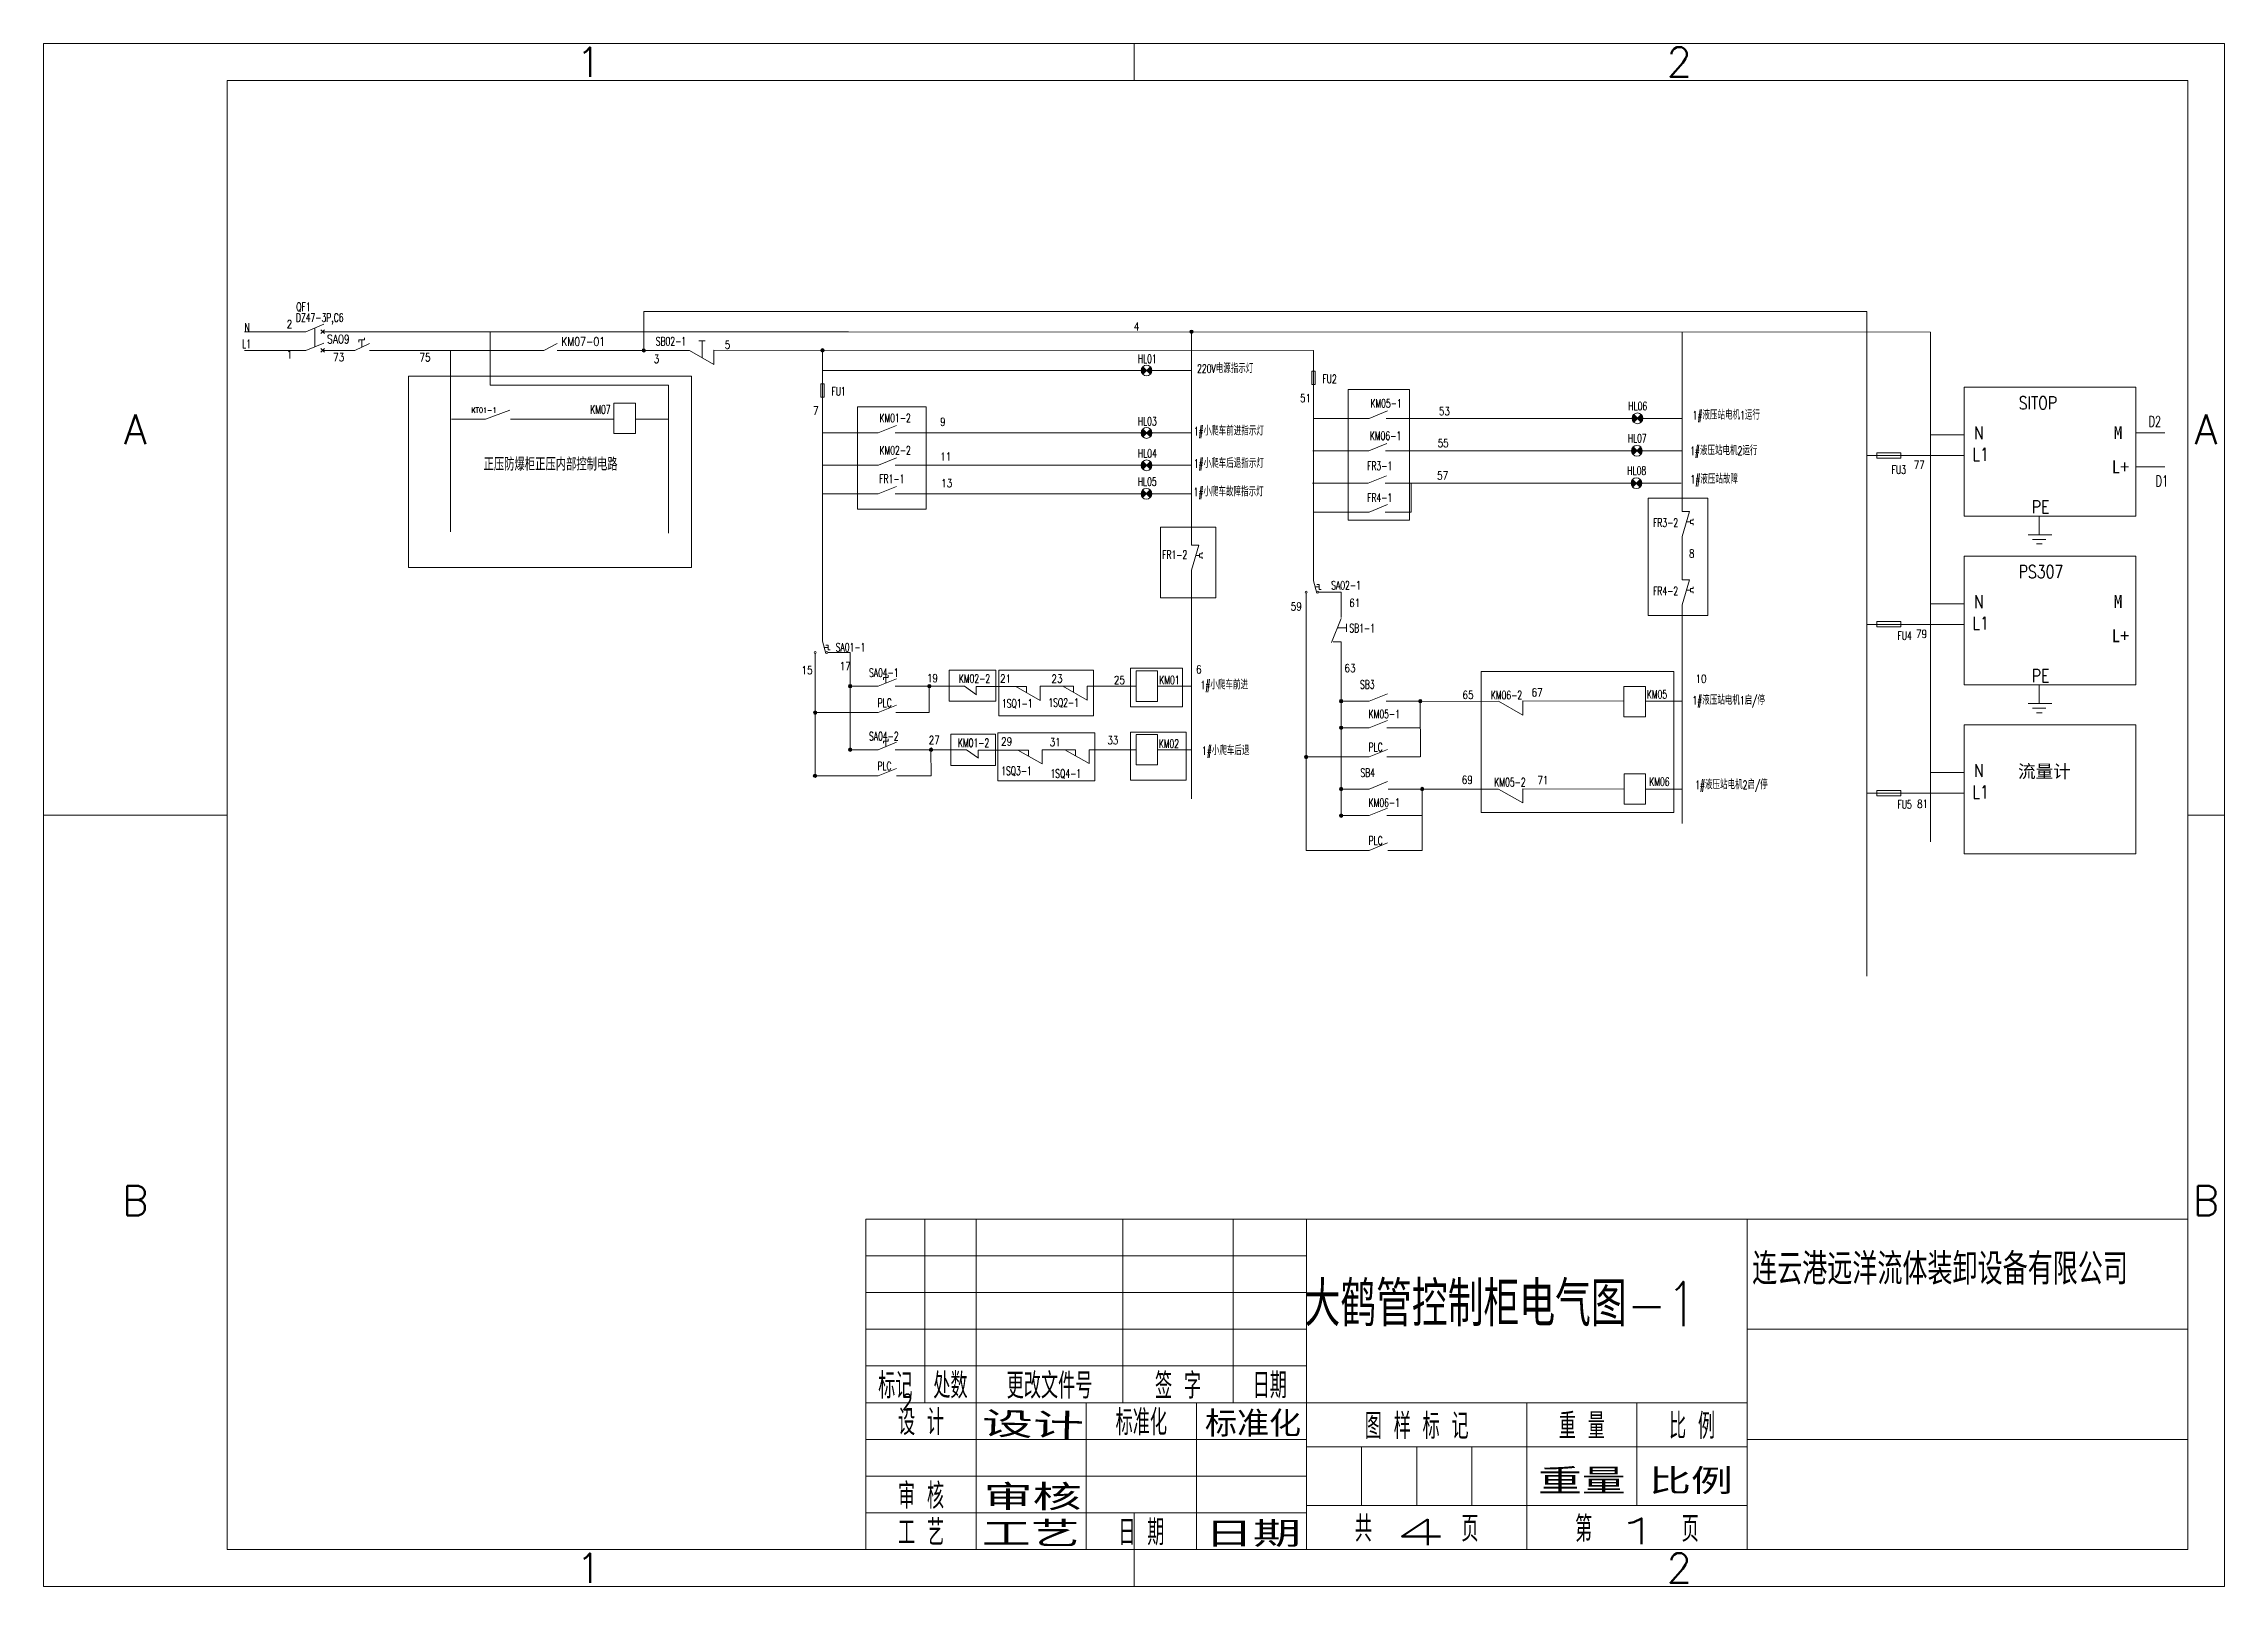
# Model space of a CAD drawing. Extents: x 203679 to 214036, y 136691 to 148845.
# Drawn here: x 209161 to 214036, y 145397 to 148845 of the extents above; entities that cross this region are included whole.
import ezdxf
from ezdxf.enums import TextEntityAlignment as Align

# ---------------------------------------------------------------- set-up
doc = ezdxf.new("R2010")
doc.units = 0
doc.header["$LTSCALE"] = 10
doc.layers.get('0').update_dxf_attribs({"linetype": 'CONTINUOUS'})
for name, color, linetype in [('1轮廓实线层', 7, 'CONTINUOUS'), ('2细线层', 4, 'CONTINUOUS'), ('6文字层', 3, 'CONTINUOUS'), ('Ï¸êμÏß', 1, 'CONTINUOUS'), ('图框层', 7, 'CONTINUOUS')]:
    doc.layers.add(name, color=color, linetype=linetype)
doc.layers.add('AUDIT_I_061228083857-0', color=7, linetype='CONTINUOUS', lineweight=50)
doc.layers.add('′ÖêμÏß', color=7, linetype='CONTINUOUS', lineweight=50)
doc.styles.add('PC_TEXTSTYLE', font='romans.shx', dxfattribs={"width": 0.8, "bigfont": 'hzfs.shx'})
doc.styles.get("Standard").update_dxf_attribs({"font": 'txt.shx', "bigfont": 'hztxt.shx'})
doc.styles.add('宋体', font='SimSun.ttf')

msp = doc.modelspace()

# ---------------------------------------------------------------- texts
at = {"color": 0, "linetype": 'ByBlock', "lineweight": 13, "style": 'PC_TEXTSTYLE', "width": 0.66}
msp.add_text('KM07', height=18.9, dxfattribs=at).set_placement((210382.67, 148017.57))
at = {"color": 0, "linetype": 'ByBlock', "lineweight": 13, "attachment_point": 1, "style": 'PC_TEXTSTYLE'}
for s, insert, char_height, width in [('KT01-1', (210116.93, 148031.46), 12, 59.7959), ('SITOP', (213576.29, 148056.28), 28.8, 492.2475), ('N', (213476.36, 147989.29), 28.8, 238.9983), ('L1', (213473.01, 147941.27), 28.8, 65.0894), ('正压防爆柜正压内部控制电路', (210144.23, 147919.27), 28.8, 413.7327), ('77', (213341.69, 147912.13), 18, 125.2282), ('PE', (213605.53, 147823.79), 28.8, 229.6188), ('PS307', (213576.29, 147679.05), 28.8, 492.2475), ('N', (213476.36, 147612.05), 28.8, 238.9983), ('79', (213346.68, 147534.56), 18, 165.7028), ('L1', (213473.01, 147564.03), 28.8, 65.0894), ('PE', (213605.53, 147446.55), 28.8, 229.6188), ('N', (213476.36, 147234.81), 28.8, 238.9983), ('81', (213349.03, 147154.98), 18, 165.7028), ('L1', (213473.01, 147186.8), 28.8, 65.0894)]:
    msp.add_mtext(s, dxfattribs=dict(at, insert=insert, char_height=char_height, width=width))
at = {"layer": '6文字层', "color": 0, "linetype": 'ByBlock', "lineweight": 13, "style": 'PC_TEXTSTYLE'}
for s, p in [('1', (210379.45, 148803.5)), ('2', (212817.23, 148803.5)), ('A', (209365.76, 147982.7)), ('A', (213995.07, 147982.7)), ('B', (209365.76, 146259.02)), ('B', (213995.07, 146259.02)), ('1', (210379.45, 145438.22)), ('2', (212817.23, 145438.22))]:
    msp.add_text(s, height=65.66, dxfattribs=at).set_placement(p, align=Align.MIDDLE)
at = {"layer": '6文字层', "color": 0, "linetype": 'ByBlock', "lineweight": 13, "style": 'PC_TEXTSTYLE', "width": 0.66}
for s, height, p in [('QF1', 18.9, (209725.42, 148246.97)), ('N', 18.9, (209609.66, 148200.81)), ('DZ47-3P,C6', 18.9, (209724.71, 148222.97)), ('L1', 18.9, (209604.2, 148164.26)), ('SB02-1', 18.9, (210529.08, 148170.06)), ('HL01', 18.9, (211606.93, 148130.81)), ('220V电源指示灯', 18.9, (211739.39, 148108.78)), ('FU1', 18.9, (210921.86, 148058.13)), ('FU2', 18.9, (212019.5, 148086.05)), ('KM05-1', 18.9, (212126.85, 148031.27)), ('HL06', 18.9, (212703.47, 148025.23)), ('1#液压站电机1运行', 18.9, (212847.26, 148004.62)), ('KM01-2', 18.9, (211029.28, 147998.63)), ('HL03', 18.9, (211606.93, 147991.23)), ('1#小爬车前进指示灯', 18.9, (211731.96, 147969.2)), ('KM06-1', 18.9, (212125.59, 147958.79)), ('D2', 24, (213866.66, 147988.37)), ('KM02-2', 18.9, (211029.35, 147926.32)), ('HL04', 18.9, (211607.15, 147919.46)), ('HL07', 18.9, (212702.37, 147953.29)), ('1#液压站电机2运行', 18.9, (212841.7, 147925.29)), ('FR1-1', 18.9, (211028.85, 147862.7)), ('1#小爬车后退指示灯', 18.9, (211732.04, 147896.89)), ('FR3-1', 18.9, (212119.51, 147891.57)), ('HL08', 18.9, (212701.26, 147880.81)), ('1#液压站故障', 18.9, (212842.53, 147861.51)), ('FU3', 18.9, (213292.31, 147883.1)), ('D1', 24, (213882.41, 147855.29)), ('HL05', 18.9, (211606.75, 147856.39)), ('1#小爬车故障指示灯', 18.9, (211731.63, 147833.27)), ('FR4-1', 18.9, (212119.71, 147820.6)), ('FR3-2', 18.9, (212758.78, 147764.54)), ('FR1-2', 18.9, (211661.26, 147692.97)), ('SA02-1', 18.9, (212039.19, 147624.7)), ('FR4-2', 18.9, (212758.78, 147612.17)), ('SB1-1', 18.9, (212079.8, 147528.99)), ('SA01-1', 18.9, (210931.49, 147486.27)), ('FU4', 18.9, (213305.17, 147512.28)), ('SA04-1', 18.9, (211005.89, 147429.43)), ('KM02-2', 18.9, (211206.67, 147416.21)), ('KM01', 18.9, (211654.78, 147413.09)), ('1#小爬车前进', 18.9, (211747.07, 147401.86)), ('SB3', 18.9, (212103.61, 147403.08)), ('KM06-2', 18.9, (212396.08, 147379.39)), ('KM05', 18.9, (212744.82, 147380.99)), ('1#液压站电机1启/停', 18.9, (212846.77, 147367.56)), ('PLC', 18.9, (211025.17, 147362.11)), ('1SQ1-1', 18.9, (211303.04, 147360.72)), ('1SQ2-1', 18.9, (211406.9, 147362.5)), ('KM05-1', 18.9, (212122.88, 147336.99)), ('SA04-2', 18.9, (211005.89, 147287.56)), ('KM01-2', 18.9, (211204.59, 147272.69)), ('KM02', 18.9, (211653.59, 147270.73)), ('1#小爬车后退', 18.9, (211750.41, 147254.95)), ('PLC', 18.9, (212122.79, 147263.1)), ('PLC', 18.9, (211024.67, 147221.03)), ('1SQ3-1', 18.9, (211301.46, 147210.18)), ('1SQ4-1', 18.9, (211411.62, 147204.1)), ('SB4', 18.9, (212104.48, 147205.92)), ('KM05-2', 18.9, (212403.93, 147184.68)), ('KM06', 18.9, (212750.19, 147185.85)), ('1#液压站电机2启/停', 18.9, (212852.94, 147178.78)), ('KM06-1', 18.9, (212122.88, 147138.95)), ('FU5', 18.9, (213305.17, 147135.05)), ('PLC', 18.9, (212122.79, 147054.34))]:
    msp.add_text(s, height=height, dxfattribs=at).set_placement(p)
at = {"layer": '6文字层', "color": 0, "linetype": 'ByBlock', "lineweight": 13, "style": '宋体'}
for s, p in [('M', (213788.62, 147960.87)), ('L+', (213783.82, 147884.31)), ('M', (213788.62, 147583.64)), ('L+', (213783.82, 147507.07)), ('流量计', (213574.81, 147204.05))]:
    msp.add_text(s, height=28.8, dxfattribs=at).set_placement(p)
at = {"layer": '6文字层', "color": 0, "linetype": 'ByBlock', "lineweight": 13, "style": 'PC_TEXTSTYLE', "width": 0.667}
for s, p in [('标记', (211064.82, 145848.62)), ('处数', (211187.94, 145848.62)), (' 更改文件号 ', (211409.55, 145848.62)), (' 签 字 ', (211696.83, 145848.62)), (' 日期 ', (211902.03, 145848.62)), (' 设 计 ', (211122.27, 145766.63)), (' 标准化 ', (211614.75, 145766.63)), (' 图 样 标 记 ', (212230.35, 145758.34)), (' 重 量 ', (212599.71, 145758.34)), (' 比 例 ', (212845.95, 145758.34)), (' 审 核 ', (211122.27, 145602.38)), (' 工 艺 ', (211122.27, 145520.3)), (' 日 期 ', (211614.75, 145520.3)), ('共       页', (212230.35, 145528.51)), ('第       页', (212722.83, 145528.51))]:
    msp.add_text(s, height=57.456, dxfattribs=at).set_placement(p, align=Align.MIDDLE)
at = {"layer": '6文字层', "color": 0, "linetype": 'ByBlock', "lineweight": 13, "char_height": 18.9, "width": 38.6048, "attachment_point": 1, "style": 'PC_TEXTSTYLE'}
for s, insert in [('SA09', (209794.27, 148193.72)), ('KM07-01', (210317.9, 148188.35))]:
    msp.add_mtext(s, dxfattribs=dict(at, insert=insert))
at = {"layer": '6文字层', "color": 0, "linetype": 'ByBlock', "lineweight": 13, "style": 'PC_TEXTSTYLE', "width": 2.873784, "flags": 8}
msp.add_attdef('设计', text=' ', height=57.46, rotation=358.46442, dxfattribs=at).set_placement((211258.06, 145731.6), (211485.62, 145725.5), align=Align.FIT)
at = {"layer": '6文字层', "color": 0, "linetype": 'ByBlock', "lineweight": 13, "style": 'PC_TEXTSTYLE', "flags": 8}
for tag, width, p, p2 in [('标准化', 1.756036, (211757, 145731.6), (211971.77, 145731.6)), ('重量', 2.448074, (212501.93, 145603.08), (212697.4, 145603.08)), ('比例', 2.367734, (212749.86, 145603.08), (212937.41, 145603.08)), ('审核', 2.723972, (211262, 145567.37), (211481.23, 145567.37)), ('工艺', 2.851598, (211258.36, 145485.36), (211477.01, 145485.36)), ('日期', 2.733185, (211757, 145485.36), (211971.77, 145485.36)), ('4', 2.342578, (212179.91, 145489.52), (212295.28, 145489.52)), ('1', 3.885709, (212668.88, 145491.63), (212785.83, 145491.63))]:
    msp.add_attdef(tag, text='', height=57.46, dxfattribs=dict(at, width=width)).set_placement(p, p2, align=Align.FIT)
at = {"layer": 'AUDIT_I_061228083857-0', "color": 0, "linetype": 'ByBlock', "lineweight": 13, "insert": (211979.7, 146078.36), "char_height": 100, "width": 1192.1772, "attachment_point": 1, "style": 'PC_TEXTSTYLE'}
msp.add_mtext('大鹤管控制柜电气图-1', dxfattribs=at)
at = {"layer": 'Ï¸êμÏß', "color": 0, "linetype": 'ByBlock', "lineweight": 13, "width": 0.8}
msp.add_text('2', height=35, dxfattribs=at).set_placement((211091.83, 145809.25), align=Align.MIDDLE)
at = {"layer": '′ÖêμÏß', "color": 0, "linetype": 'ByBlock', "lineweight": 13, "attachment_point": 1, "style": 'PC_TEXTSTYLE'}
for s, insert, char_height, width in [('2', (209704.04, 148226.76), 18, 102.7965), ('4', (211597.96, 148221.31), 18, 130.6731), ('5', (210683.26, 148180.73), 18, 139.3003), ('1', (209704.04, 148159.08), 18, 299.4126), ('73', (209807.81, 148152.91), 18, 54.122), ('75', (210000.91, 148152.53), 18, 54.122), ('3', (210524.49, 148148.81), 18, 54.122), ('7', (210880.72, 148033.34), 18, 63.7509), ('51', (211969.38, 148061.61), 18, 61.6309), ('53', (212280.02, 148032.14), 18, 125.2282), ('9', (211165.04, 148008.53), 18, 72.4683), ('11', (211164.97, 147930.86), 18, 80.7073), ('55', (212277.2, 147960.92), 18, 168.7861), ('57', (212276.1, 147888.44), 18, 168.7861), ('13', (211167.22, 147871.38), 18, 101.251), ('8', (212839.01, 147714.04), 18, 72.5961), ('59', (211948.84, 147595.91), 18, 70.1771), ('61', (212079.53, 147603.77), 18, 119.7137), ('15', (210855.22, 147453.49), 18, 61.4605), ('17', (210940.31, 147462.66), 18, 61.4605), ('6', (211736.91, 147455.13), 18, 105.2643), ('63', (212068.92, 147458.28), 18, 119.7137), ('19', (211135.49, 147435.75), 18, 79.2398), ('21', (211298.86, 147434.58), 18, 63.0984), ('23', (211413.82, 147434.47), 18, 49.8918), ('25', (211553.38, 147431.4), 18, 145.2732), ('65', (212332.77, 147398.29), 18, 107.0793), ('67', (212487.26, 147403.77), 18, 119.7137), ('10', (212853.65, 147434.32), 18, 156.0818), ('27', (211139.32, 147297.47), 18, 170.2188), ('29', (211301.29, 147294.23), 18, 51.3592), ('31', (211409.82, 147292.77), 18, 51.3592), ('33', (211538.77, 147297), 18, 61.4605), ('69', (212331.03, 147208.41), 18, 105.2643), ('71', (212500.23, 147207.85), 18, 119.7137), ('连云港远洋流体装卸设备有限公司', (212980.39, 146141.55), 70, 985)]:
    msp.add_mtext(s, dxfattribs=dict(at, insert=insert, char_height=char_height, width=width))

# ---------------------------------------------------------------- hatches: boundary and pattern name
at = {"layer": '1轮廓实线层', "linetype": 'ByBlock', "lineweight": 13}
for points in [[(211730.75, 148200.69), (211730.7, 148201.3), (211730.56, 148201.89), (211730.32, 148202.45), (211730, 148202.97), (211729.61, 148203.44), (211729.14, 148203.83), (211728.62, 148204.15), (211728.06, 148204.38), (211727.47, 148204.53), (211726.86, 148204.57), (211726.25, 148204.53), (211725.66, 148204.38), (211725.09, 148204.15), (211724.57, 148203.83), (211724.11, 148203.44), (211723.71, 148202.97), (211723.4, 148202.45), (211723.16, 148201.89), (211723.02, 148201.3), (211722.97, 148200.69), (211723.02, 148200.08), (211723.16, 148199.49), (211723.4, 148198.92), (211723.71, 148198.4), (211724.11, 148197.94), (211724.57, 148197.54), (211725.09, 148197.22), (211725.66, 148196.99), (211726.25, 148196.85), (211726.86, 148196.8), (211727.47, 148196.85), (211728.06, 148196.99), (211728.62, 148197.22), (211729.14, 148197.54), (211729.61, 148197.94), (211730, 148198.4), (211730.32, 148198.92), (211730.56, 148199.49), (211730.7, 148200.08)], [(211730.75, 148200.69), (211730.7, 148201.3), (211730.56, 148201.89), (211730.32, 148202.45), (211730, 148202.97), (211729.61, 148203.44), (211729.14, 148203.83), (211728.62, 148204.15), (211728.06, 148204.38), (211727.47, 148204.53), (211726.86, 148204.57), (211726.25, 148204.53), (211725.66, 148204.38), (211725.09, 148204.15), (211724.57, 148203.83), (211724.11, 148203.44), (211723.71, 148202.97), (211723.4, 148202.45), (211723.16, 148201.89), (211723.02, 148201.3), (211722.97, 148200.69), (211723.02, 148200.08), (211723.16, 148199.49), (211723.4, 148198.92), (211723.71, 148198.4), (211724.11, 148197.94), (211724.57, 148197.54), (211725.09, 148197.22), (211725.66, 148196.99), (211726.25, 148196.85), (211726.86, 148196.8), (211727.47, 148196.85), (211728.06, 148196.99), (211728.62, 148197.22), (211729.14, 148197.54), (211729.61, 148197.94), (211730, 148198.4), (211730.32, 148198.92), (211730.56, 148199.49), (211730.7, 148200.08)], [(210506.2, 148159), (210506.15, 148159.6), (210506.01, 148160.2), (210505.77, 148160.76), (210505.45, 148161.28), (210505.06, 148161.75), (210504.59, 148162.14), (210504.07, 148162.46), (210503.51, 148162.69), (210502.92, 148162.84), (210502.31, 148162.88), (210501.7, 148162.84), (210501.11, 148162.69), (210500.54, 148162.46), (210500.02, 148162.14), (210499.56, 148161.75), (210499.16, 148161.28), (210498.85, 148160.76), (210498.61, 148160.2), (210498.47, 148159.6), (210498.42, 148159), (210498.47, 148158.39), (210498.61, 148157.79), (210498.85, 148157.23), (210499.16, 148156.71), (210499.56, 148156.25), (210500.02, 148155.85), (210500.54, 148155.53), (210501.11, 148155.3), (210501.7, 148155.16), (210502.31, 148155.11), (210502.92, 148155.16), (210503.51, 148155.3), (210504.07, 148155.53), (210504.59, 148155.85), (210505.06, 148156.25), (210505.45, 148156.71), (210505.77, 148157.23), (210506.01, 148157.79), (210506.15, 148158.39)], [(210506.2, 148159), (210506.15, 148159.6), (210506.01, 148160.2), (210505.77, 148160.76), (210505.45, 148161.28), (210505.06, 148161.75), (210504.59, 148162.14), (210504.07, 148162.46), (210503.51, 148162.69), (210502.92, 148162.84), (210502.31, 148162.88), (210501.7, 148162.84), (210501.11, 148162.69), (210500.54, 148162.46), (210500.02, 148162.14), (210499.56, 148161.75), (210499.16, 148161.28), (210498.85, 148160.76), (210498.61, 148160.2), (210498.47, 148159.6), (210498.42, 148159), (210498.47, 148158.39), (210498.61, 148157.79), (210498.85, 148157.23), (210499.16, 148156.71), (210499.56, 148156.25), (210500.02, 148155.85), (210500.54, 148155.53), (210501.11, 148155.3), (210501.7, 148155.16), (210502.31, 148155.11), (210502.92, 148155.16), (210503.51, 148155.3), (210504.07, 148155.53), (210504.59, 148155.85), (210505.06, 148156.25), (210505.45, 148156.71), (210505.77, 148157.23), (210506.01, 148157.79), (210506.15, 148158.39)], [(210905.79, 148159.09), (210905.74, 148159.7), (210905.6, 148160.29), (210905.37, 148160.86), (210905.05, 148161.38), (210904.65, 148161.84), (210904.19, 148162.24), (210903.67, 148162.56), (210903.11, 148162.79), (210902.51, 148162.93), (210901.9, 148162.98), (210901.3, 148162.93), (210900.7, 148162.79), (210900.14, 148162.56), (210899.62, 148162.24), (210899.16, 148161.84), (210898.76, 148161.38), (210898.44, 148160.86), (210898.21, 148160.29), (210898.06, 148159.7), (210898.02, 148159.09), (210898.06, 148158.48), (210898.21, 148157.89), (210898.44, 148157.33), (210898.76, 148156.81), (210899.16, 148156.34), (210899.62, 148155.95), (210900.14, 148155.63), (210900.7, 148155.39), (210901.3, 148155.25), (210901.9, 148155.2), (210902.51, 148155.25), (210903.11, 148155.39), (210903.67, 148155.63), (210904.19, 148155.95), (210904.65, 148156.34), (210905.05, 148156.81), (210905.37, 148157.33), (210905.6, 148157.89), (210905.74, 148158.48)], [(210905.79, 148159.09), (210905.74, 148159.7), (210905.6, 148160.29), (210905.37, 148160.86), (210905.05, 148161.38), (210904.65, 148161.84), (210904.19, 148162.24), (210903.67, 148162.56), (210903.11, 148162.79), (210902.51, 148162.93), (210901.9, 148162.98), (210901.3, 148162.93), (210900.7, 148162.79), (210900.14, 148162.56), (210899.62, 148162.24), (210899.16, 148161.84), (210898.76, 148161.38), (210898.44, 148160.86), (210898.21, 148160.29), (210898.06, 148159.7), (210898.02, 148159.09), (210898.06, 148158.48), (210898.21, 148157.89), (210898.44, 148157.33), (210898.76, 148156.81), (210899.16, 148156.34), (210899.62, 148155.95), (210900.14, 148155.63), (210900.7, 148155.39), (210901.3, 148155.25), (210901.9, 148155.2), (210902.51, 148155.25), (210903.11, 148155.39), (210903.67, 148155.63), (210904.19, 148155.95), (210904.65, 148156.34), (210905.05, 148156.81), (210905.37, 148157.33), (210905.6, 148157.89), (210905.74, 148158.48)], [(210967.7, 147408.71), (210967.65, 147409.32), (210967.51, 147409.91), (210967.27, 147410.47), (210966.95, 147410.99), (210966.56, 147411.46), (210966.09, 147411.85), (210965.57, 147412.17), (210965.01, 147412.41), (210964.42, 147412.55), (210963.81, 147412.6), (210963.2, 147412.55), (210962.61, 147412.41), (210962.04, 147412.17), (210961.52, 147411.85), (210961.06, 147411.46), (210960.66, 147410.99), (210960.34, 147410.47), (210960.11, 147409.91), (210959.97, 147409.32), (210959.92, 147408.71), (210959.97, 147408.1), (210960.11, 147407.51), (210960.34, 147406.94), (210960.66, 147406.42), (210961.06, 147405.96), (210961.52, 147405.56), (210962.04, 147405.24), (210962.61, 147405.01), (210963.2, 147404.87), (210963.81, 147404.82), (210964.42, 147404.87), (210965.01, 147405.01), (210965.57, 147405.24), (210966.09, 147405.56), (210966.56, 147405.96), (210966.95, 147406.42), (210967.27, 147406.94), (210967.51, 147407.51), (210967.65, 147408.1)], [(211144.6, 147408.71), (211144.55, 147409.32), (211144.41, 147409.91), (211144.17, 147410.47), (211143.85, 147410.99), (211143.46, 147411.46), (211142.99, 147411.85), (211142.47, 147412.17), (211141.91, 147412.41), (211141.32, 147412.55), (211140.71, 147412.6), (211140.1, 147412.55), (211139.51, 147412.41), (211138.94, 147412.17), (211138.42, 147411.85), (211137.96, 147411.46), (211137.56, 147410.99), (211137.24, 147410.47), (211137.01, 147409.91), (211136.87, 147409.32), (211136.82, 147408.71), (211136.87, 147408.1), (211137.01, 147407.51), (211137.24, 147406.94), (211137.56, 147406.42), (211137.96, 147405.96), (211138.42, 147405.56), (211138.94, 147405.24), (211139.51, 147405.01), (211140.1, 147404.87), (211140.71, 147404.82), (211141.32, 147404.87), (211141.91, 147405.01), (211142.47, 147405.24), (211142.99, 147405.56), (211143.46, 147405.96), (211143.85, 147406.42), (211144.17, 147406.94), (211144.41, 147407.51), (211144.55, 147408.1)], [(210889.6, 147349.61), (210889.55, 147350.22), (210889.41, 147350.82), (210889.18, 147351.38), (210888.86, 147351.9), (210888.46, 147352.36), (210888, 147352.76), (210887.48, 147353.08), (210886.91, 147353.31), (210886.32, 147353.45), (210885.71, 147353.5), (210885.11, 147353.45), (210884.51, 147353.31), (210883.95, 147353.08), (210883.43, 147352.76), (210882.96, 147352.36), (210882.57, 147351.9), (210882.25, 147351.38), (210882.02, 147350.82), (210881.87, 147350.22), (210881.83, 147349.61), (210881.87, 147349.01), (210882.02, 147348.41), (210882.25, 147347.85), (210882.57, 147347.33), (210882.96, 147346.87), (210883.43, 147346.47), (210883.95, 147346.15), (210884.51, 147345.92), (210885.11, 147345.77), (210885.71, 147345.73), (210886.32, 147345.77), (210886.91, 147345.92), (210887.48, 147346.15), (210888, 147346.47), (210888.46, 147346.87), (210888.86, 147347.33), (210889.18, 147347.85), (210889.41, 147348.41), (210889.55, 147349.01)], [(212065.32, 147375.23), (212065.27, 147375.84), (212065.13, 147376.44), (212064.9, 147377), (212064.58, 147377.52), (212064.18, 147377.98), (212063.72, 147378.38), (212063.2, 147378.7), (212062.63, 147378.93), (212062.04, 147379.07), (212061.43, 147379.12), (212060.82, 147379.07), (212060.23, 147378.93), (212059.67, 147378.7), (212059.15, 147378.38), (212058.68, 147377.98), (212058.29, 147377.52), (212057.97, 147377), (212057.73, 147376.44), (212057.59, 147375.84), (212057.54, 147375.23), (212057.59, 147374.63), (212057.73, 147374.03), (212057.97, 147373.47), (212058.29, 147372.95), (212058.68, 147372.48), (212059.15, 147372.09), (212059.67, 147371.77), (212060.23, 147371.54), (212060.82, 147371.39), (212061.43, 147371.35), (212062.04, 147371.39), (212062.63, 147371.54), (212063.2, 147371.77), (212063.72, 147372.09), (212064.18, 147372.48), (212064.58, 147372.95), (212064.9, 147373.47), (212065.13, 147374.03), (212065.27, 147374.63)], [(212242.22, 147375.23), (212242.17, 147375.84), (212242.03, 147376.44), (212241.8, 147377), (212241.48, 147377.52), (212241.08, 147377.98), (212240.62, 147378.38), (212240.1, 147378.7), (212239.53, 147378.93), (212238.94, 147379.07), (212238.33, 147379.12), (212237.72, 147379.07), (212237.13, 147378.93), (212236.57, 147378.7), (212236.05, 147378.38), (212235.58, 147377.98), (212235.19, 147377.52), (212234.87, 147377), (212234.64, 147376.44), (212234.49, 147375.84), (212234.45, 147375.23), (212234.49, 147374.63), (212234.64, 147374.03), (212234.87, 147373.47), (212235.19, 147372.95), (212235.58, 147372.48), (212236.05, 147372.09), (212236.57, 147371.77), (212237.13, 147371.54), (212237.72, 147371.39), (212238.33, 147371.35), (212238.94, 147371.39), (212239.53, 147371.54), (212240.1, 147371.77), (212240.62, 147372.09), (212241.08, 147372.48), (212241.48, 147372.95), (212241.8, 147373.47), (212242.03, 147374.03), (212242.17, 147374.63)], [(212065.32, 147315.82), (212065.27, 147316.43), (212065.13, 147317.02), (212064.9, 147317.59), (212064.58, 147318.11), (212064.18, 147318.57), (212063.72, 147318.97), (212063.2, 147319.29), (212062.63, 147319.52), (212062.04, 147319.66), (212061.43, 147319.71), (212060.82, 147319.66), (212060.23, 147319.52), (212059.67, 147319.29), (212059.15, 147318.97), (212058.68, 147318.57), (212058.29, 147318.11), (212057.97, 147317.59), (212057.73, 147317.02), (212057.59, 147316.43), (212057.54, 147315.82), (212057.59, 147315.21), (212057.73, 147314.62), (212057.97, 147314.06), (212058.29, 147313.54), (212058.68, 147313.07), (212059.15, 147312.68), (212059.67, 147312.36), (212060.23, 147312.12), (212060.82, 147311.98), (212061.43, 147311.93), (212062.04, 147311.98), (212062.63, 147312.12), (212063.2, 147312.36), (212063.72, 147312.68), (212064.18, 147313.07), (212064.58, 147313.54), (212064.9, 147314.06), (212065.13, 147314.62), (212065.27, 147315.21)], [(210967.7, 147266.83), (210967.65, 147267.44), (210967.51, 147268.04), (210967.27, 147268.6), (210966.95, 147269.12), (210966.56, 147269.58), (210966.09, 147269.98), (210965.57, 147270.3), (210965.01, 147270.53), (210964.42, 147270.67), (210963.81, 147270.72), (210963.2, 147270.67), (210962.61, 147270.53), (210962.04, 147270.3), (210961.52, 147269.98), (210961.06, 147269.58), (210960.66, 147269.12), (210960.34, 147268.6), (210960.11, 147268.04), (210959.97, 147267.44), (210959.92, 147266.83), (210959.97, 147266.23), (210960.11, 147265.63), (210960.34, 147265.07), (210960.66, 147264.55), (210961.06, 147264.09), (210961.52, 147263.69), (210962.04, 147263.37), (210962.61, 147263.14), (210963.2, 147262.99), (210963.81, 147262.95), (210964.42, 147262.99), (210965.01, 147263.14), (210965.57, 147263.37), (210966.09, 147263.69), (210966.56, 147264.09), (210966.95, 147264.55), (210967.27, 147265.07), (210967.51, 147265.63), (210967.65, 147266.23)], [(211148.48, 147266.83), (211148.44, 147267.44), (211148.29, 147268.04), (211148.06, 147268.6), (211147.74, 147269.12), (211147.35, 147269.58), (211146.88, 147269.98), (211146.36, 147270.3), (211145.8, 147270.53), (211145.2, 147270.67), (211144.6, 147270.72), (211143.99, 147270.67), (211143.39, 147270.53), (211142.83, 147270.3), (211142.31, 147269.98), (211141.85, 147269.58), (211141.45, 147269.12), (211141.13, 147268.6), (211140.9, 147268.04), (211140.76, 147267.44), (211140.71, 147266.83), (211140.76, 147266.23), (211140.9, 147265.63), (211141.13, 147265.07), (211141.45, 147264.55), (211141.85, 147264.09), (211142.31, 147263.69), (211142.83, 147263.37), (211143.39, 147263.14), (211143.99, 147262.99), (211144.6, 147262.95), (211145.2, 147262.99), (211145.8, 147263.14), (211146.36, 147263.37), (211146.88, 147263.69), (211147.35, 147264.09), (211147.74, 147264.55), (211148.06, 147265.07), (211148.29, 147265.63), (211148.44, 147266.23)], [(211987.22, 147250.61), (211987.17, 147251.22), (211987.03, 147251.81), (211986.8, 147252.38), (211986.48, 147252.9), (211986.08, 147253.36), (211985.62, 147253.76), (211985.1, 147254.07), (211984.53, 147254.31), (211983.94, 147254.45), (211983.33, 147254.5), (211982.72, 147254.45), (211982.13, 147254.31), (211981.57, 147254.07), (211981.05, 147253.76), (211980.58, 147253.36), (211980.19, 147252.9), (211979.87, 147252.38), (211979.63, 147251.81), (211979.49, 147251.22), (211979.44, 147250.61), (211979.49, 147250), (211979.63, 147249.41), (211979.87, 147248.85), (211980.19, 147248.33), (211980.58, 147247.86), (211981.05, 147247.47), (211981.57, 147247.15), (211982.13, 147246.91), (211982.72, 147246.77), (211983.33, 147246.72), (211983.94, 147246.77), (211984.53, 147246.91), (211985.1, 147247.15), (211985.62, 147247.47), (211986.08, 147247.86), (211986.48, 147248.33), (211986.8, 147248.85), (211987.03, 147249.41), (211987.17, 147250)], [(210889.11, 147208.54), (210889.06, 147209.15), (210888.92, 147209.74), (210888.68, 147210.3), (210888.37, 147210.82), (210887.97, 147211.29), (210887.51, 147211.68), (210886.99, 147212), (210886.42, 147212.24), (210885.83, 147212.38), (210885.22, 147212.43), (210884.61, 147212.38), (210884.02, 147212.24), (210883.46, 147212), (210882.94, 147211.68), (210882.47, 147211.29), (210882.08, 147210.82), (210881.76, 147210.3), (210881.52, 147209.74), (210881.38, 147209.15), (210881.33, 147208.54), (210881.38, 147207.93), (210881.52, 147207.34), (210881.76, 147206.77), (210882.08, 147206.25), (210882.47, 147205.79), (210882.94, 147205.39), (210883.46, 147205.07), (210884.02, 147204.84), (210884.61, 147204.7), (210885.22, 147204.65), (210885.83, 147204.7), (210886.42, 147204.84), (210886.99, 147205.07), (210887.51, 147205.39), (210887.97, 147205.79), (210888.37, 147206.25), (210888.68, 147206.77), (210888.92, 147207.34), (210889.06, 147207.93)], [(212065.32, 147178.94), (212065.27, 147179.55), (212065.13, 147180.14), (212064.9, 147180.7), (212064.58, 147181.22), (212064.18, 147181.69), (212063.72, 147182.08), (212063.2, 147182.4), (212062.63, 147182.63), (212062.04, 147182.78), (212061.43, 147182.82), (212060.82, 147182.78), (212060.23, 147182.63), (212059.67, 147182.4), (212059.15, 147182.08), (212058.68, 147181.69), (212058.29, 147181.22), (212057.97, 147180.7), (212057.73, 147180.14), (212057.59, 147179.55), (212057.54, 147178.94), (212057.59, 147178.33), (212057.73, 147177.74), (212057.97, 147177.17), (212058.29, 147176.65), (212058.68, 147176.19), (212059.15, 147175.79), (212059.67, 147175.47), (212060.23, 147175.24), (212060.82, 147175.1), (212061.43, 147175.05), (212062.04, 147175.1), (212062.63, 147175.24), (212063.2, 147175.47), (212063.72, 147175.79), (212064.18, 147176.19), (212064.58, 147176.65), (212064.9, 147177.17), (212065.13, 147177.74), (212065.27, 147178.33)], [(212246.65, 147178.94), (212246.61, 147179.55), (212246.46, 147180.14), (212246.23, 147180.7), (212245.91, 147181.22), (212245.52, 147181.69), (212245.05, 147182.08), (212244.53, 147182.4), (212243.97, 147182.63), (212243.37, 147182.78), (212242.77, 147182.82), (212242.16, 147182.78), (212241.56, 147182.63), (212241, 147182.4), (212240.48, 147182.08), (212240.02, 147181.69), (212239.62, 147181.22), (212239.3, 147180.7), (212239.07, 147180.14), (212238.93, 147179.55), (212238.88, 147178.94), (212238.93, 147178.33), (212239.07, 147177.74), (212239.3, 147177.17), (212239.62, 147176.65), (212240.02, 147176.19), (212240.48, 147175.79), (212241, 147175.47), (212241.56, 147175.24), (212242.16, 147175.1), (212242.77, 147175.05), (212243.37, 147175.1), (212243.97, 147175.24), (212244.53, 147175.47), (212245.05, 147175.79), (212245.52, 147176.19), (212245.91, 147176.65), (212246.23, 147177.17), (212246.46, 147177.74), (212246.61, 147178.33)], [(212065.32, 147119.53), (212065.27, 147120.13), (212065.13, 147120.73), (212064.9, 147121.29), (212064.58, 147121.81), (212064.18, 147122.27), (212063.72, 147122.67), (212063.2, 147122.99), (212062.63, 147123.22), (212062.04, 147123.37), (212061.43, 147123.41), (212060.82, 147123.37), (212060.23, 147123.22), (212059.67, 147122.99), (212059.15, 147122.67), (212058.68, 147122.27), (212058.29, 147121.81), (212057.97, 147121.29), (212057.73, 147120.73), (212057.59, 147120.13), (212057.54, 147119.53), (212057.59, 147118.92), (212057.73, 147118.32), (212057.97, 147117.76), (212058.29, 147117.24), (212058.68, 147116.78), (212059.15, 147116.38), (212059.67, 147116.06), (212060.23, 147115.83), (212060.82, 147115.69), (212061.43, 147115.64), (212062.04, 147115.69), (212062.63, 147115.83), (212063.2, 147116.06), (212063.72, 147116.38), (212064.18, 147116.78), (212064.58, 147117.24), (212064.9, 147117.76), (212065.13, 147118.32), (212065.27, 147118.92)]]:
    msp.add_hatch(color=0, dxfattribs=at).paths.add_polyline_path(points, flags=0)
h = msp.add_hatch(color=0, dxfattribs=at)
h.paths.add_polyline_path([(211614.35, 148114.17), (211614.58, 148111.82), (211615.27, 148109.56), (211616.38, 148107.48), (211617.88, 148105.65), (211626.41, 148114.17), (211617.88, 148122.7), (211616.38, 148120.87), (211615.27, 148118.79), (211614.58, 148116.52)], flags=0)
h.paths.add_polyline_path([(211634.93, 148105.65), (211636.43, 148107.48), (211637.55, 148109.56), (211638.23, 148111.82), (211638.46, 148114.17), (211638.23, 148116.52), (211637.55, 148118.79), (211636.43, 148120.87), (211634.93, 148122.7), (211626.41, 148114.17)], flags=0)
h = msp.add_hatch(color=0, dxfattribs=at)
h.paths.add_polyline_path([(211614.35, 147974.59), (211614.58, 147972.24), (211615.27, 147969.98), (211616.38, 147967.89), (211617.88, 147966.07), (211626.41, 147974.59), (211617.88, 147983.12), (211616.38, 147981.29), (211615.27, 147979.21), (211614.58, 147976.94)], flags=0)
h.paths.add_polyline_path([(211634.93, 147966.07), (211636.43, 147967.89), (211637.55, 147969.98), (211638.23, 147972.24), (211638.46, 147974.59), (211638.23, 147976.94), (211637.55, 147979.21), (211636.43, 147981.29), (211634.93, 147983.12), (211626.41, 147974.59)], flags=0)
h = msp.add_hatch(color=0, dxfattribs=at)
h.paths.add_polyline_path([(212711.92, 148007.23), (212712.15, 148004.87), (212712.84, 148002.61), (212713.95, 148000.53), (212715.45, 147998.7), (212723.97, 148007.23), (212715.45, 148015.75), (212713.95, 148013.92), (212712.84, 148011.84), (212712.15, 148009.58)], flags=0)
h.paths.add_polyline_path([(212732.5, 147998.7), (212734, 148000.53), (212735.11, 148002.61), (212735.8, 148004.87), (212736.03, 148007.23), (212735.8, 148009.58), (212735.11, 148011.84), (212734, 148013.92), (212732.5, 148015.75), (212723.97, 148007.23)], flags=0)
h = msp.add_hatch(color=0, dxfattribs=at)
h.paths.add_polyline_path([(212710.66, 147934.75), (212710.89, 147932.39), (212711.58, 147930.13), (212712.69, 147928.05), (212714.19, 147926.22), (212722.72, 147934.75), (212714.19, 147943.27), (212712.69, 147941.44), (212711.58, 147939.36), (212710.89, 147937.1)], flags=0)
h.paths.add_polyline_path([(212731.24, 147926.22), (212732.74, 147928.05), (212733.86, 147930.13), (212734.54, 147932.39), (212734.77, 147934.75), (212734.54, 147937.1), (212733.86, 147939.36), (212732.74, 147941.44), (212731.24, 147943.27), (212722.72, 147934.75)], flags=0)
h = msp.add_hatch(color=0, dxfattribs=at)
h.paths.add_polyline_path([(211614.42, 147902.28), (211614.66, 147899.92), (211615.34, 147897.66), (211616.46, 147895.58), (211617.96, 147893.75), (211626.48, 147902.28), (211617.96, 147910.8), (211616.46, 147908.97), (211615.34, 147906.89), (211614.66, 147904.63)], flags=0)
h.paths.add_polyline_path([(211635, 147893.75), (211636.5, 147895.58), (211637.62, 147897.66), (211638.3, 147899.92), (211638.54, 147902.28), (211638.3, 147904.63), (211637.62, 147906.89), (211636.5, 147908.97), (211635, 147910.8), (211626.48, 147902.28)], flags=0)
h = msp.add_hatch(color=0, dxfattribs=at)
h.paths.add_polyline_path([(211614.02, 147838.66), (211614.25, 147836.31), (211614.94, 147834.05), (211616.05, 147831.96), (211617.55, 147830.14), (211626.07, 147838.66), (211617.55, 147847.19), (211616.05, 147845.36), (211614.94, 147843.28), (211614.25, 147841.01)], flags=0)
h.paths.add_polyline_path([(211634.6, 147830.14), (211636.1, 147831.96), (211637.21, 147834.05), (211637.9, 147836.31), (211638.13, 147838.66), (211637.9, 147841.01), (211637.21, 147843.28), (211636.1, 147845.36), (211634.6, 147847.19), (211626.07, 147838.66)], flags=0)
h = msp.add_hatch(color=0, dxfattribs=at)
h.paths.add_polyline_path([(212709.56, 147862.27), (212709.79, 147859.91), (212710.47, 147857.65), (212711.59, 147855.57), (212713.09, 147853.74), (212721.61, 147862.27), (212713.09, 147870.79), (212711.59, 147868.96), (212710.47, 147866.88), (212709.79, 147864.62)], flags=0)
h.paths.add_polyline_path([(212730.14, 147853.74), (212731.63, 147855.57), (212732.75, 147857.65), (212733.43, 147859.91), (212733.67, 147862.27), (212733.43, 147864.62), (212732.75, 147866.88), (212731.63, 147868.96), (212730.14, 147870.79), (212721.61, 147862.27)], flags=0)

# ---------------------------------------------------------------- linework, layer by layer
at = {"color": 0, "linetype": 'ByBlock', "lineweight": 13}
for p, q in [((210502.31, 148159), (210502.31, 148245.63)), ((210502.31, 148245.63), (213236.96, 148245.63)), ((213236.96, 148245.63), (213236.96, 146760.41)), ((209746.5, 148200.81), (209609.66, 148200.81)), ((209766.94, 148209.06), (209766.94, 148167.33)), ((209780.54, 148204.73), (209788.45, 148196.83)), ((209788.45, 148204.73), (209780.54, 148196.83)), ((209784.5, 148200.78), (210282.73, 148200.79)), ((209856.67, 148159.06), (209888.98, 148174.71)), ((209878.15, 148182.48), (209865.25, 148182.48)), ((209865.25, 148182.48), (209865.25, 148177.21)), ((209872.14, 148182.48), (209872.14, 148166.29)), ((209878.15, 148182.48), (209878.15, 148187.25)), ((210158.75, 148200.32), (210158.75, 148081.5)), ((210279.13, 148159.06), (210308.64, 148174.16)), ((210282.73, 148200.79), (210959.96, 148200.79)), ((210625.37, 148180.1), (210639.88, 148180.1)), ((210632.75, 148143.15), (210632.75, 148179.74)), ((213378.92, 148199.44), (213378.92, 147060.99)), ((209746.5, 148159.08), (209609.66, 148159.08)), ((209780.57, 148163.01), (209788.47, 148155.1)), ((209788.47, 148163.01), (209780.57, 148155.1)), ((209784.52, 148159.06), (209856.67, 148159.06)), ((209888.98, 148159.06), (210279.13, 148159.06)), ((210070.41, 148159.58), (210070.41, 147753.91)), ((210308.64, 148158.72), (210604.42, 148158.72)), ((211999.54, 148159.09), (210658.79, 148159.43)), ((211999.54, 148112.32), (211999.54, 148159.09)), ((210158.75, 148081.5), (210557.96, 148081.5)), ((210557.96, 148081.5), (210557.96, 147750.51)), ((210148.56, 148005.12), (210202.92, 148025.49)), ((210072.11, 148005.12), (210148.56, 148005.12)), ((210204.46, 148005.12), (210435.38, 148005.26)), ((210483.59, 148005.26), (210557.8, 148005.26)), ((213838.61, 147974.85), (213902.99, 147974.85)), ((213378.92, 147970.26), (213454.54, 147970.26)), ((213236.96, 147924.02), (213454.31, 147924.02)), ((213839.25, 147898.94), (213902.99, 147898.94)), ((211626.07, 147838.66), (211245.56, 147838.66)), ((212217.86, 147797.86), (212217.86, 147862.27)), ((212159.58, 147797.86), (212217.86, 147797.86)), ((213622.16, 147789.15), (213622.16, 147747.17)), ((212824.15, 147744.28), (212824.15, 147646.44)), ((213597.45, 147747.17), (213650.17, 147747.17)), ((213607.33, 147736.47), (213636.99, 147736.47)), ((213616.39, 147726.59), (213628.75, 147726.59)), ((212824.15, 147590.73), (212824.17, 147375.23)), ((213378.92, 147593.03), (213454.54, 147593.03)), ((212061.46, 147560.04), (212039.9, 147506.33)), ((212053.17, 147539.14), (212073.19, 147539.14)), ((212073.23, 147548.4), (212073.23, 147529.86)), ((213236.89, 147546.78), (213454.31, 147546.78)), ((212061.55, 147507.46), (212043.92, 147507.46)), ((211064.31, 147408.71), (211140.71, 147408.71)), ((211357.94, 147407.97), (211357.94, 147394.35)), ((211463.38, 147408.71), (211463.38, 147395.09)), ((211565.74, 147408.71), (211602.91, 147408.71)), ((213622.16, 147411.91), (213622.16, 147369.93)), ((211026.62, 147349.61), (210885.72, 147349.61)), ((212161.93, 147375.23), (212238.33, 147375.23)), ((212693.88, 147375.23), (212467.82, 147375.99)), ((213597.45, 147369.93), (213650.17, 147369.93)), ((213607.33, 147359.23), (213636.99, 147359.23)), ((213616.39, 147349.36), (213628.75, 147349.36)), ((213616.39, 147349.36), (213628.75, 147349.36)), ((211362.56, 147266.1), (211362.56, 147252.48)), ((211467.81, 147266.83), (211467.81, 147253.22)), ((212124.24, 147250.61), (211983.34, 147250.61)), ((211026.12, 147208.54), (210885.22, 147208.54)), ((213378.92, 147215.79), (213454.54, 147215.79)), ((212166.37, 147178.94), (212413.46, 147178.94)), ((213236.89, 147169.54), (213454.31, 147169.54)), ((212124.24, 147041.86), (211983.34, 147041.86))]:
    msp.add_line(p, q, dxfattribs=at)
for points in [[(210609.05, 148101.31), (209976.05, 148101.31), (209976.05, 147674.21), (210609.05, 147674.21)], [(212077.27, 148072.03), (212214.25, 148072.03), (212214.25, 147779.56), (212077.27, 147779.56)], [(213454.31, 147788.7), (213838.31, 147788.7), (213838.31, 148076.7), (213454.31, 148076.7)], [(210435.38, 147973.28), (210435.38, 148041.32), (210483.59, 148041.32), (210483.59, 147973.28)], [(210979.84, 148033.27), (211133.4, 148033.27), (211133.4, 147804.29), (210979.84, 147804.29)], [(213313, 147918.27), (213259.24, 147918.27), (213259.24, 147930.38), (213313, 147930.38)], [(212747.8, 147828.5), (212881.15, 147828.5), (212881.15, 147566.85), (212747.8, 147566.85)], [(211657.83, 147764.14), (211781.3, 147764.14), (211781.3, 147605.81), (211657.83, 147605.81)], [(213454.31, 147411.47), (213838.31, 147411.47), (213838.31, 147699.47), (213454.31, 147699.47)], [(213313, 147541.04), (213259.24, 147541.04), (213259.24, 147553.15), (213313, 147553.15)], [(211185.44, 147444.21), (211289.8, 147444.21), (211289.8, 147375.17), (211185.44, 147375.17)], [(211295.87, 147444.21), (211507.76, 147444.21), (211507.76, 147342.13), (211295.87, 147342.13)], [(211590.56, 147449.1), (211707.09, 147449.1), (211707.09, 147362.41), (211590.56, 147362.41)], [(211602.91, 147374.69), (211602.91, 147442.73), (211651.12, 147442.73), (211651.12, 147374.69)], [(212374.5, 147441.57), (212805.34, 147441.57), (212805.34, 147126.71), (212374.5, 147126.71)], [(212693.53, 147340.15), (212693.53, 147408.19), (212741.74, 147408.19), (212741.74, 147340.15)], [(211188.76, 147301.65), (211288.8, 147301.65), (211288.8, 147231.55), (211188.76, 147231.55)], [(211293.96, 147304.14), (211510.59, 147304.14), (211510.59, 147197.34), (211293.96, 147197.34)], [(211590.56, 147306.23), (211715.22, 147306.23), (211715.22, 147198.52), (211590.56, 147198.52)], [(211602.91, 147232.82), (211602.91, 147300.85), (211651.12, 147300.85), (211651.12, 147232.82)], [(213454.31, 147034.23), (213838.31, 147034.23), (213838.31, 147322.23), (213454.31, 147322.23)], [(212693.88, 147144.92), (212693.88, 147212.96), (212742.09, 147212.96), (212742.09, 147144.92)], [(213313, 147163.8), (213259.24, 147163.8), (213259.24, 147175.91), (213313, 147175.91)]]:
    msp.add_lwpolyline(points, close=True, dxfattribs=at)
at = {"layer": '1轮廓实线层', "color": 0, "linetype": 'ByBlock', "lineweight": 13}
for p, q in [((209570.96, 145479.26), (209570.96, 148762.46)), ((213954.03, 148762.46), (209570.96, 148762.46)), ((213954.03, 148762.46), (213954.03, 145479.26)), ((209746.5, 148200.81), (209787.37, 148217.31)), ((209746.5, 148159.08), (209787.37, 148175.58)), ((213378.92, 148199.44), (210959.96, 148200.79)), ((211726.62, 147723.63), (211726.86, 148200.69)), ((212824.17, 148200.82), (212824.2, 148112.32)), ((210604.42, 148158.72), (210658.79, 148127.62)), ((210658.79, 148159.46), (210658.79, 148127.62)), ((210901.9, 147509.05), (210901.9, 148159.22)), ((211634.93, 148105.65), (211617.88, 148122.7)), ((211617.88, 148105.65), (211634.93, 148122.7)), ((210901.9, 148114.17), (211614.35, 148114.17)), ((211638.46, 148114.17), (211638.46, 148114.17)), ((211638.46, 148114.17), (211638.46, 148114.17)), ((211638.46, 148114.17), (211638.46, 148114.17)), ((211638.46, 148114.17), (211726.64, 148114.17)), ((211999.54, 148112.32), (211999.53, 147648.64)), ((212824.2, 148112.32), (212824.15, 147798.81)), ((212124.25, 148007.23), (212165.13, 148023.73)), ((210901.98, 147974.59), (211026.69, 147974.59)), ((211026.69, 147974.59), (211067.57, 147991.09)), ((211064.38, 147974.59), (211614.35, 147974.59)), ((211634.93, 147966.07), (211617.88, 147983.12)), ((211617.88, 147966.07), (211634.93, 147983.12)), ((211638.46, 147974.59), (211638.46, 147974.59)), ((211638.46, 147974.59), (211638.46, 147974.59)), ((211638.46, 147974.59), (211638.46, 147974.59)), ((211638.46, 147974.59), (211726.64, 147974.59)), ((211999.54, 148007.23), (212124.25, 148007.23)), ((212161.95, 148007.23), (212711.92, 148007.23)), ((212715.45, 147998.7), (212732.5, 148015.75)), ((212732.5, 147998.7), (212715.45, 148015.75)), ((212736.03, 148007.23), (212824.2, 148007.23)), ((212736.03, 148007.23), (212736.03, 148007.23)), ((212736.03, 148007.23), (212736.03, 148007.23)), ((212736.03, 148007.23), (212736.03, 148007.23)), ((211998.43, 147934.75), (212123, 147934.75)), ((212123, 147934.75), (212163.88, 147951.25)), ((212160.69, 147934.75), (212710.66, 147934.75)), ((212714.19, 147926.22), (212731.24, 147943.27)), ((212731.24, 147926.22), (212714.19, 147943.27)), ((212734.77, 147934.75), (212822.95, 147934.75)), ((212734.77, 147934.75), (212734.77, 147934.75)), ((212734.77, 147934.75), (212734.77, 147934.75)), ((212734.77, 147934.75), (212734.77, 147934.75)), ((210901.98, 147902.28), (211026.76, 147902.28)), ((211026.76, 147902.28), (211067.64, 147918.78)), ((211064.45, 147902.28), (211614.42, 147902.28)), ((211635, 147893.75), (211617.96, 147910.8)), ((211617.96, 147893.75), (211635, 147910.8)), ((211638.54, 147902.28), (211638.54, 147902.28)), ((211638.54, 147902.28), (211638.54, 147902.28)), ((211638.54, 147902.28), (211638.54, 147902.28)), ((211638.54, 147902.28), (211726.71, 147902.28)), ((212121.89, 147862.27), (212162.77, 147878.77)), ((210901.79, 147838.66), (211026.35, 147838.66)), ((211026.35, 147838.66), (211067.23, 147855.16)), ((211064.2, 147838.66), (211245.56, 147838.66)), ((211634.6, 147830.14), (211617.55, 147847.19)), ((211617.55, 147830.14), (211634.6, 147847.19)), ((211638.13, 147838.66), (211638.13, 147838.66)), ((211638.13, 147838.66), (211638.13, 147838.66)), ((211638.13, 147838.66), (211638.13, 147838.66)), ((211638.13, 147838.66), (211726.3, 147838.66)), ((211997.33, 147862.27), (212121.89, 147862.27)), ((212159.58, 147862.27), (212709.56, 147862.27)), ((212713.09, 147853.74), (212730.14, 147870.79)), ((212730.14, 147853.74), (212713.09, 147870.79)), ((212733.67, 147862.27), (212821.84, 147862.27)), ((212733.67, 147862.27), (212733.67, 147862.27)), ((212733.67, 147862.27), (212733.67, 147862.27)), ((212733.67, 147862.27), (212733.67, 147862.27)), ((211999.57, 147797.86), (212124.14, 147797.86)), ((212124.14, 147797.86), (212165.01, 147814.36)), ((212824.15, 147798.81), (212840.61, 147798.81)), ((212840.61, 147798.81), (212824.15, 147743.1)), ((212842.58, 147779.61), (212848.25, 147779.61)), ((212842.58, 147775.92), (212842.58, 147779.61)), ((212848.25, 147779.61), (212848.25, 147783.01)), ((212833.85, 147775.92), (212842.58, 147775.92)), ((212842.58, 147775.92), (212842.58, 147772.24)), ((212842.58, 147772.24), (212848.25, 147772.24)), ((212848.25, 147772.24), (212848.25, 147768.84)), ((211726.62, 147723.63), (211743.08, 147723.63)), ((211743.08, 147723.63), (211726.62, 147667.92)), ((211736.32, 147700.75), (211745.05, 147700.75)), ((211745.05, 147704.43), (211750.72, 147704.43)), ((211745.05, 147700.75), (211745.05, 147704.43)), ((211745.05, 147700.75), (211745.05, 147697.06)), ((211745.05, 147697.06), (211750.72, 147697.06)), ((211750.72, 147704.43), (211750.72, 147707.83)), ((211750.72, 147697.06), (211750.72, 147693.66)), ((211726.62, 147667.92), (211726.86, 147157.13)), ((211999.53, 147648.64), (211999.53, 147644.29)), ((212007.05, 147616.67), (211999.53, 147644.29)), ((212012.02, 147635.87), (212006.92, 147635.87)), ((212012.02, 147635.87), (212012.02, 147625.09)), ((212840.61, 147646.44), (212824.15, 147590.73)), ((212824.15, 147646.44), (212840.61, 147646.44)), ((211983.34, 147616.84), (211983.34, 147041.86)), ((212012.02, 147630.48), (212003.29, 147630.48)), ((212011.37, 147618.97), (212061.43, 147618.97)), ((212012.02, 147625.09), (212016.86, 147625.09)), ((212061.43, 147588.51), (212061.43, 147618.97)), ((212061.43, 147602.15), (212061.43, 147562.28)), ((212833.85, 147623.55), (212842.58, 147623.55)), ((212842.58, 147623.55), (212842.58, 147627.24)), ((212842.58, 147627.24), (212848.25, 147627.24)), ((212842.58, 147623.55), (212842.58, 147619.87)), ((212842.58, 147619.87), (212848.25, 147619.87)), ((212848.25, 147627.24), (212848.25, 147630.64)), ((212848.25, 147619.87), (212848.25, 147616.47)), ((210901.9, 147513.4), (210901.9, 147509.05)), ((210909.43, 147481.44), (210901.9, 147509.05)), ((210914.39, 147495.24), (210905.67, 147495.24)), ((210914.39, 147500.63), (210909.3, 147500.63)), ((210914.39, 147500.63), (210914.39, 147489.86)), ((210914.39, 147489.86), (210919.24, 147489.86)), ((212061.55, 147507.46), (212061.43, 147119.53)), ((210885.71, 147481.6), (210885.71, 147204.68)), ((210913.75, 147483.73), (210963.81, 147483.73)), ((210963.81, 147453.27), (210963.81, 147483.73)), ((210963.81, 147466.91), (210963.81, 147427.04)), ((210963.81, 147427.04), (210963.81, 147262.95)), ((210963.81, 147408.71), (210990.35, 147408.71)), ((210990.35, 147408.71), (211026.61, 147408.71)), ((211026.61, 147408.71), (211067.49, 147425.21)), ((211038, 147427.97), (211038, 147423.13)), ((211048.77, 147427.97), (211038, 147427.97)), ((211043.5, 147427.92), (211043.5, 147415.26)), ((211048.77, 147427.97), (211048.77, 147433.07)), ((211064.31, 147408.71), (211219.89, 147408.71)), ((211140.71, 147408.71), (211140.71, 147349.61)), ((211219.71, 147408.71), (211246.56, 147389.4)), ((211357.94, 147407.97), (211245.67, 147407.97)), ((211245.67, 147407.97), (211245.67, 147389.4)), ((211334.14, 147407.97), (211388.5, 147376.87)), ((211463.38, 147408.71), (211388.5, 147408.71)), ((211388.5, 147408.71), (211388.5, 147376.87)), ((211439.57, 147408.71), (211493.94, 147377.61)), ((211493.94, 147377.61), (211493.94, 147408.71)), ((211493.94, 147408.71), (211589.16, 147408.71)), ((211651.12, 147408.71), (211726.86, 147408.71)), ((212124.24, 147375.23), (212165.12, 147391.73)), ((211026.62, 147349.61), (211067.5, 147366.12)), ((211026.62, 147349.61), (211067.5, 147366.12)), ((211065.87, 147349.61), (211068.15, 147349.61)), ((211068.15, 147349.61), (211140.71, 147349.61)), ((212061.43, 147375.23), (212087.98, 147375.23)), ((212087.98, 147375.23), (212124.24, 147375.23)), ((212238.33, 147375.23), (212238.52, 147250.61)), ((212413.46, 147375.25), (212467.82, 147344.15)), ((212467.82, 147375.99), (212467.82, 147344.15)), ((212742.09, 147375.23), (212824.16, 147375.23)), ((212824.16, 147375.23), (212824.16, 147102.24)), ((211048.77, 147286.1), (211048.77, 147291.2)), ((212124.33, 147315.82), (212061.43, 147315.82)), ((212124.33, 147315.83), (212165.21, 147332.34)), ((212124.33, 147315.82), (212165.21, 147332.32)), ((212163.58, 147315.82), (212165.86, 147315.82)), ((212165.86, 147315.82), (212238.42, 147315.82)), ((212165.86, 147315.82), (212238.42, 147315.82)), ((210963.81, 147266.83), (211026.61, 147266.83)), ((211026.61, 147266.83), (211067.49, 147283.34)), ((211038, 147286.1), (211038, 147281.26)), ((211048.77, 147286.1), (211038, 147286.1)), ((211043.5, 147286.05), (211043.5, 147273.38)), ((211064.31, 147266.83), (211224.14, 147266.83)), ((211224.14, 147266.83), (211250.99, 147247.53)), ((211362.56, 147266.1), (211250.1, 147266.1)), ((211250.1, 147266.1), (211250.1, 147247.53)), ((211338.57, 147266.1), (211392.94, 147235)), ((211467.81, 147266.83), (211392.94, 147266.83)), ((211392.94, 147266.83), (211392.94, 147235)), ((211444.01, 147266.83), (211498.37, 147235.74)), ((211498.37, 147235.74), (211498.37, 147266.83)), ((211498.37, 147266.83), (211602.91, 147266.83)), ((211651.12, 147266.83), (211726.86, 147266.83)), ((212124.24, 147250.62), (212165.12, 147267.12)), ((212124.24, 147250.61), (212165.12, 147267.11)), ((212163.49, 147250.61), (212165.77, 147250.61)), ((212165.77, 147250.61), (212238.33, 147250.61)), ((212165.77, 147250.61), (212238.33, 147250.61)), ((211026.12, 147208.54), (211067, 147225.04)), ((211067.65, 147208.54), (211144.65, 147208.51)), ((212124.24, 147178.94), (212165.12, 147195.44)), ((212124.24, 147178.94), (212165.12, 147195.44)), ((212693.87, 147203.04), (212693.87, 147154.83)), ((212061.43, 147178.94), (212124.24, 147178.94)), ((212242.77, 147041.83), (212242.77, 147178.94)), ((212413.46, 147178.94), (212467.82, 147147.84)), ((212467.82, 147179.68), (212693.87, 147178.94)), ((212467.82, 147179.68), (212467.82, 147147.84)), ((212742.09, 147178.94), (212824.16, 147178.94)), ((212124.33, 147119.53), (212061.43, 147119.53)), ((212124.33, 147119.54), (212165.21, 147136.04)), ((212124.33, 147119.53), (212165.21, 147136.03)), ((212163.58, 147119.53), (212165.86, 147119.53)), ((212165.86, 147119.53), (212242.77, 147119.53)), ((212165.86, 147119.53), (212238.42, 147119.53)), ((212124.24, 147041.86), (212165.12, 147058.37)), ((212165.77, 147041.86), (212242.77, 147041.83)), ((213954.03, 146217.98), (210999.15, 146217.98)), ((210999.15, 145479.26), (210999.15, 146217.98)), ((211130.48, 145807.58), (211130.48, 146217.98)), ((211245.39, 145807.58), (211245.39, 146217.98)), ((211573.71, 145807.58), (211573.71, 146217.98)), ((211819.95, 145807.58), (211819.95, 146217.98)), ((211984.11, 145479.26), (211984.11, 146217.98)), ((212969.07, 145479.26), (212969.07, 146217.98)), ((212969.07, 145971.74), (213954.03, 145971.74)), ((210999.15, 145889.66), (211984.11, 145889.66)), ((210999.15, 145807.58), (212969.07, 145807.58)), ((211245.39, 145479.26), (211245.39, 145807.58)), ((211491.63, 145479.26), (211491.63, 145807.58)), ((211737.87, 145479.26), (211737.87, 145807.58)), ((212969.07, 145725.5), (213954.03, 145725.5)), ((211598.34, 145397.18), (211598.34, 145561.34)), ((209570.96, 145479.26), (213954.03, 145479.26))]:
    msp.add_line(p, q, dxfattribs=at)
for points in [[(210898.28, 148084.39), (210905.53, 148084.39), (210905.53, 148054.7), (210898.28, 148054.7)], [(211995.92, 148112.32), (212003.17, 148112.32), (212003.17, 148082.63), (211995.92, 148082.63)]]:
    msp.add_lwpolyline(points, close=True, dxfattribs=at)
for centre, radius in [((211726.86, 148200.69), 3.89), ((211726.86, 148200.69), 3.89), ((210502.31, 148159), 3.89), ((210502.31, 148159), 3.89), ((210901.9, 148159.09), 3.89), ((210901.9, 148159.09), 3.89), ((211626.41, 148114.17), 12.06), ((211626.41, 147974.59), 12.06), ((212723.97, 148007.23), 12.06), ((212722.72, 147934.75), 12.06), ((211626.48, 147902.28), 12.06), ((211626.07, 147838.66), 12.06), ((212721.61, 147862.27), 12.06), ((211983.34, 147618.97), 2.13), ((212009.24, 147618.97), 2.13), ((210885.71, 147483.73), 2.13), ((210911.61, 147483.73), 2.13), ((210963.81, 147408.71), 3.89), ((211140.71, 147408.71), 3.89), ((210885.71, 147349.61), 3.89), ((212061.43, 147375.23), 3.89), ((212238.33, 147375.23), 3.89), ((212061.43, 147315.82), 3.89), ((212061.43, 147315.82), 3.89), ((210963.81, 147266.83), 3.89), ((211144.6, 147266.83), 3.89), ((211983.33, 147250.61), 3.89), ((210885.22, 147208.54), 3.89), ((212061.43, 147178.94), 3.89), ((212242.77, 147178.94), 3.89), ((212061.43, 147119.53), 3.89)]:
    msp.add_circle(centre, radius, dxfattribs=at)
at = {"layer": '2细线层', "color": 0, "linetype": 'ByBlock', "lineweight": 13}
for p, q in [((209160.56, 145397.18), (209160.56, 148844.54)), ((214036.11, 148844.54), (209160.56, 148844.54)), ((209160.56, 148844.54), (209160.56, 148762.46)), ((211598.34, 148844.54), (211598.34, 148762.46)), ((214036.11, 148844.54), (214036.11, 145397.18)), ((209160.56, 147120.86), (209570.96, 147120.86)), ((214036.11, 147120.86), (213954.03, 147120.86)), ((210999.15, 146135.9), (211984.11, 146135.9)), ((210999.15, 146053.82), (211984.11, 146053.82)), ((210999.15, 145971.74), (211984.11, 145971.74)), ((212476.59, 145479.26), (212476.59, 145807.58)), ((212722.83, 145577.76), (212722.83, 145807.58)), ((210999.15, 145725.5), (211984.11, 145725.5)), ((211984.11, 145709.09), (212969.07, 145709.09)), ((212107.23, 145577.76), (212107.23, 145709.09)), ((212230.35, 145577.76), (212230.35, 145709.09)), ((212353.47, 145577.76), (212353.47, 145709.09)), ((210999.15, 145643.42), (211984.11, 145643.42)), ((210999.15, 145561.34), (211984.11, 145561.34)), ((211984.11, 145577.76), (212969.07, 145577.76)), ((211598.34, 145397.18), (211598.34, 145479.26)), ((209160.56, 145397.18), (214036.11, 145397.18)), ((214036.11, 145397.18), (213954.03, 145397.18))]:
    msp.add_line(p, q, dxfattribs=at)
at = {"layer": '′ÖêμÏß', "color": 0, "linetype": 'ByBlock', "lineweight": 13}
for p, q in [((212413.46, 147375.25), (212238.33, 147374.5)), ((211144.65, 147208.51), (211144.22, 147266.83))]:
    msp.add_line(p, q, dxfattribs=at)
at = {"layer": '图框层', "color": 0, "linetype": 'ByBlock', "lineweight": 13}
msp.add_line((213954.03, 145479.26), (213954.03, 146217.98), dxfattribs=at)

msp.set_redraw_order([(e.dxf.handle, doc.entitydb.next_handle()) for e in msp.query("TEXT MTEXT ATTDEF DIMENSION ARC_DIMENSION")])  # texts and dimensions are drawn at this point

doc.saveas('drawing.dxf')
